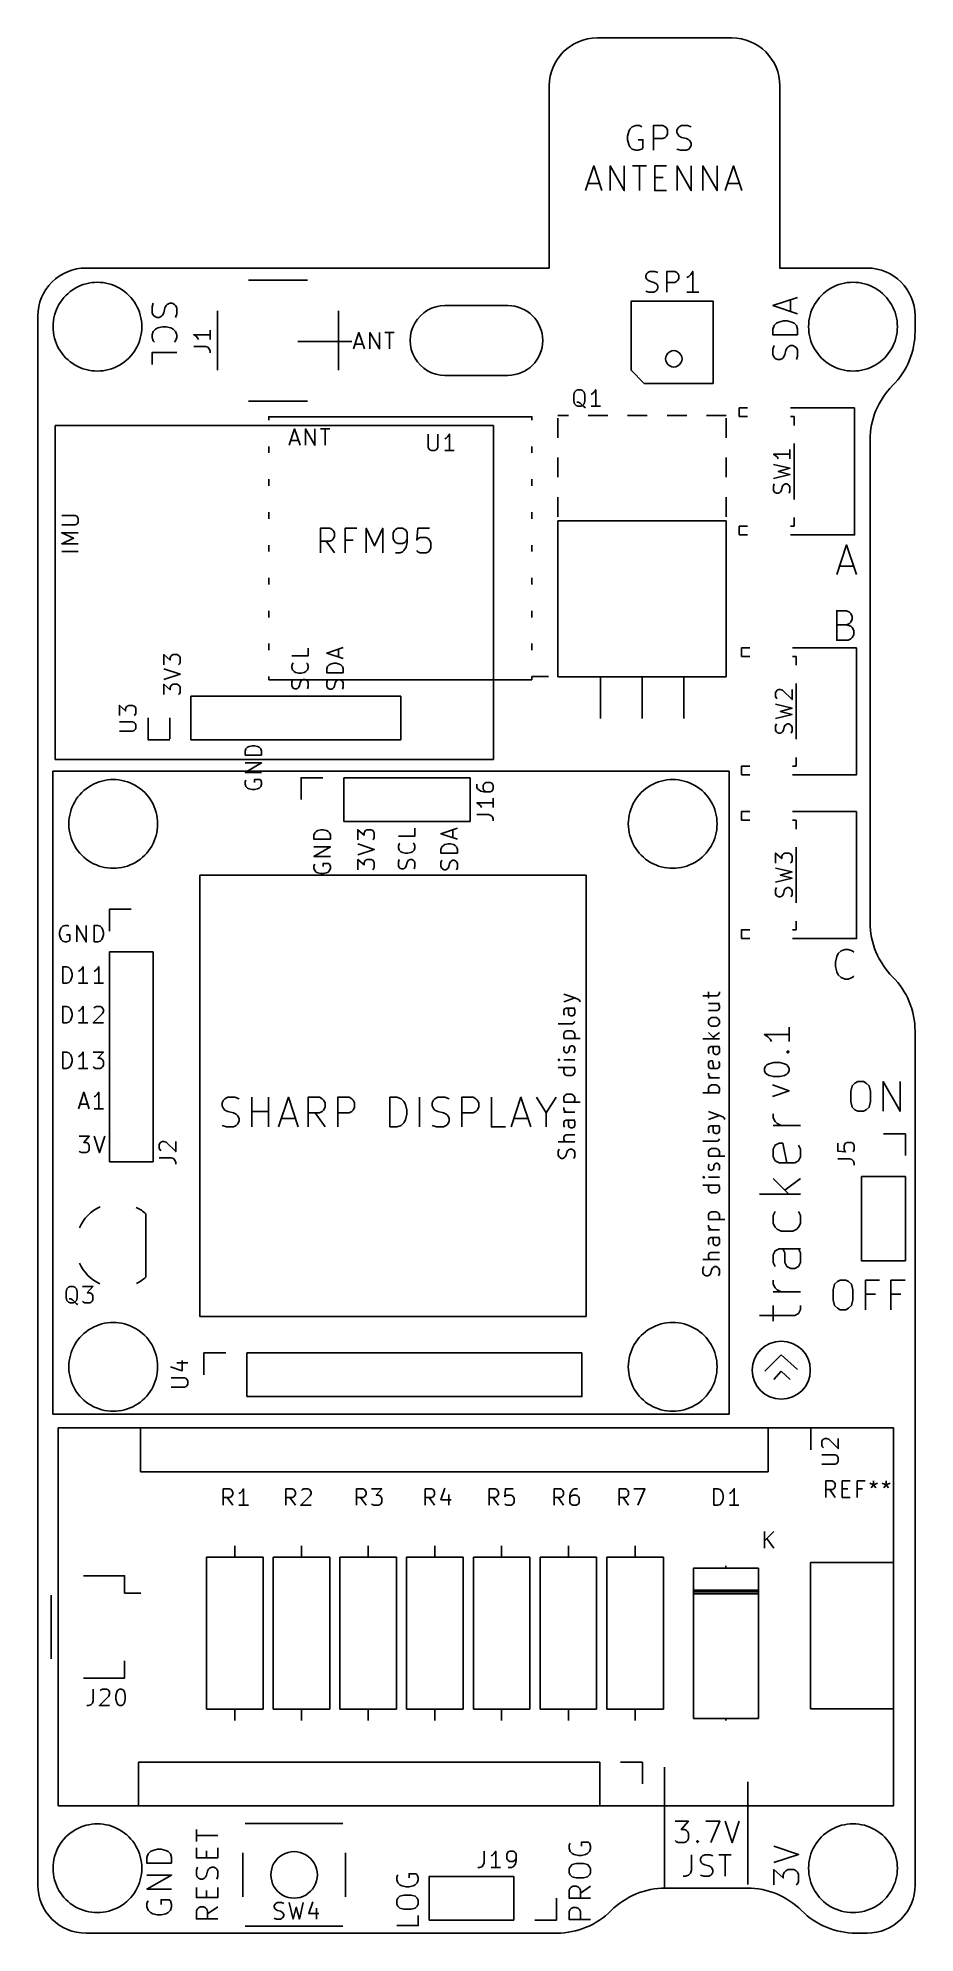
# Model space of a CAD drawing. Extents: x 3 to 57, y -114 to 1.
import ezdxf

# ---------------------------------------------------------------- set-up
doc = ezdxf.new("R2010")
doc.units = 0
doc.layers.get('0').update_dxf_attribs({"linetype": 'CONTINUOUS'})

msp = doc.modelspace()

# ---------------------------------------------------------------- linework, layer by layer
at = {"color": 7}
for points in [[(37.27196, 1.137087), (45.47108, 1.137087)], [(34.36112, -1.776293), (34.36112, -12.858313)], [(53.6956, -12.858313), (48.38192, -12.858313), (48.38192, -1.776293)], [(39.98468, -4.268033), (39.84244, -4.196913), (39.62654, -4.196913), (39.41318, -4.268033), (39.27094, -4.412813), (39.19982, -4.555053), (39.1287, -4.839533), (39.1287, -5.055433), (39.19982, -5.339913), (39.27094, -5.484693), (39.41318, -5.626933), (39.62654, -5.698053), (39.77132, -5.698053), (39.98468, -5.626933), (40.0558, -5.555813), (40.0558, -5.055433), (39.77132, -5.055433)], [(40.69842, -5.698053), (40.69842, -4.196913), (41.26992, -4.196913), (41.4147, -4.268033), (41.48582, -4.341693), (41.55694, -4.483933), (41.55694, -4.697293), (41.48582, -4.839533), (41.4147, -4.913193), (41.26992, -4.984313), (40.69842, -4.984313)], [(42.12844, -5.626933), (42.3418, -5.698053), (42.69994, -5.698053), (42.84218, -5.626933), (42.9133, -5.555813), (42.98442, -5.411033), (42.98442, -5.268793), (42.9133, -5.126553), (42.84218, -5.055433), (42.69994, -4.984313), (42.41292, -4.913193), (42.27068, -4.839533), (42.19956, -4.768413), (42.12844, -4.626173), (42.12844, -4.483933), (42.19956, -4.341693), (42.27068, -4.268033), (42.41292, -4.196913), (42.77106, -4.196913), (42.98442, -4.268033)], [(36.56584, -8.146613), (37.06622, -6.648013), (37.5666, -8.146613)], [(38.06698, -8.146613), (38.06698, -6.648013), (38.92296, -8.146613), (38.92296, -6.648013)], [(39.42334, -6.648013), (40.27932, -6.648013)], [(39.8526, -8.146613), (39.8526, -6.648013)], [(41.49598, -8.146613), (40.7797, -8.146613), (40.7797, -6.648013), (41.49598, -6.648013)], [(42.1386, -8.146613), (42.1386, -6.648013), (42.99458, -8.146613), (42.99458, -6.648013)], [(43.70832, -8.146613), (43.70832, -6.648013), (44.56684, -8.146613), (44.56684, -6.648013)], [(45.06722, -8.146613), (45.56506, -6.648013), (46.06544, -8.146613)], [(36.70808, -7.719893), (37.42436, -7.719893)], [(40.7797, -7.361753), (41.28008, -7.361753)], [(45.20946, -7.719893), (45.9232, -7.719893)], [(6.17728, -12.858313), (34.36112, -12.858313)], [(16.0655, -13.589833), (19.66722, -13.589833)], [(40.24376, -14.273093), (40.4241, -14.334053), (40.72636, -14.334053), (40.84828, -14.273093), (40.90924, -14.212133), (40.9702, -14.092753), (40.9702, -13.970833), (40.90924, -13.848913), (40.84828, -13.790493), (40.72636, -13.729533), (40.48506, -13.668573), (40.36568, -13.607613), (40.30472, -13.546653), (40.24376, -13.427273), (40.24376, -13.305353), (40.30472, -13.183433), (40.36568, -13.125013), (40.48506, -13.064053), (40.78732, -13.064053), (40.9702, -13.125013)], [(41.51376, -14.334053), (41.51376, -13.064053), (41.99636, -13.064053), (42.11828, -13.125013), (42.17924, -13.183433), (42.2402, -13.305353), (42.2402, -13.488233), (42.17924, -13.607613), (42.11828, -13.668573), (41.99636, -13.729533), (41.51376, -13.729533)], [(43.08602, -14.334053), (43.08602, -13.064053), (42.9641, -13.244393), (42.84472, -13.366313), (42.7228, -13.427273)], [(43.44924, -14.334053), (42.7228, -14.334053)], [(49.46396, -15.644693), (47.96536, -15.144313), (49.46396, -14.643933)], [(49.03724, -15.502453), (49.03724, -14.788713)], [(3.26644, -15.771693), (3.26644, -41.001513)], [(10.27938, -15.004613), (10.20826, -15.217973), (10.20826, -15.576113), (10.27938, -15.718353), (10.3505, -15.789473), (10.49274, -15.860593), (10.63752, -15.860593), (10.77976, -15.789473), (10.85088, -15.718353), (10.922, -15.576113), (10.99312, -15.289093), (11.06424, -15.146853), (11.13536, -15.075733), (11.28014, -15.004613), (11.42238, -15.004613), (11.56462, -15.075733), (11.63574, -15.146853), (11.70686, -15.289093), (11.70686, -15.647233), (11.63574, -15.860593)], [(14.1859, -15.469433), (14.1859, -19.068613)], [(21.54682, -15.469433), (21.54682, -19.068613)], [(31.84144, -15.141773), (28.02128, -15.141773)], [(56.60644, -15.769153), (56.60644, -15.771693)], [(56.60644, -15.771693), (56.60644, -16.706413)], [(10.3505, -17.361733), (10.27938, -17.288073), (10.20826, -17.074713), (10.20826, -16.932473), (10.27938, -16.716573), (10.42162, -16.574333), (10.56386, -16.503213), (10.85088, -16.432093), (11.06424, -16.432093), (11.35126, -16.503213), (11.4935, -16.574333), (11.63574, -16.716573), (11.70686, -16.932473), (11.70686, -17.074713), (11.63574, -17.288073), (11.56462, -17.361733)], [(13.73886, -16.917233), (12.7381, -16.917233), (12.88034, -17.013753), (12.97686, -17.107733), (13.02512, -17.204253)], [(13.73886, -16.632753), (13.73886, -17.204253)], [(22.45868, -17.780833), (22.79142, -16.782613), (23.12416, -17.780833)], [(23.45944, -17.780833), (23.45944, -16.782613), (24.0284, -17.780833), (24.0284, -16.782613)], [(24.36368, -16.782613), (24.93518, -16.782613)], [(24.64816, -17.780833), (24.64816, -16.782613)], [(10.20826, -18.718093), (10.20826, -18.004353), (11.70686, -18.004353)], [(12.7381, -17.633513), (13.45184, -17.633513), (13.59662, -17.679233), (13.6906, -17.775753), (13.73886, -17.917993), (13.73886, -18.014513)], [(19.0754, -17.328713), (22.35708, -17.328713)], [(22.55266, -17.496353), (23.03018, -17.496353)], [(49.39284, -18.431073), (49.46396, -18.215173), (49.46396, -17.859573), (49.39284, -17.717333), (49.32172, -17.643673), (49.17948, -17.572553), (49.03724, -17.572553), (48.89246, -17.643673), (48.82134, -17.717333), (48.75022, -17.859573), (48.6791, -18.144053), (48.60798, -18.288833), (48.53686, -18.359953), (48.39462, -18.431073), (48.24984, -18.431073), (48.1076, -18.359953), (48.03648, -18.288833), (47.96536, -18.144053), (47.96536, -17.788453), (48.03648, -17.572553)], [(31.84144, -19.386113), (28.02128, -19.386113)], [(37.19068, -21.260633), (37.19068, -20.262413), (37.09416, -20.404653), (37.00018, -20.498633), (36.90366, -20.546893)], [(16.0655, -20.948213), (19.66722, -20.948213)], [(35.52698, -21.829593), (34.8869, -21.829593)], [(36.57092, -21.357153), (36.47694, -21.308893), (36.38042, -21.214913), (36.23818, -21.070133), (36.14166, -21.024413), (36.04768, -21.024413)], [(37.92728, -21.829593), (36.72586, -21.829593)], [(37.47516, -21.260633), (36.90366, -21.260633)], [(40.32504, -21.829593), (39.12616, -21.829593)], [(42.72788, -21.829593), (41.52646, -21.829593)], [(45.12564, -21.829593), (43.92676, -21.829593)], [(45.91558, -21.369853), (45.91558, -21.888013)], [(46.42612, -21.369853), (45.91558, -21.369853)], [(46.42612, -21.888013), (45.91558, -21.888013)], [(52.92598, -21.369853), (52.92598, -29.088913), (49.02708, -29.088913)], [(52.92598, -21.369853), (49.02708, -21.369853)], [(49.25568, -21.888013), (49.02708, -21.888013)], [(49.25568, -21.888013), (49.25568, -22.429033)], [(4.31038, -22.439193), (4.31038, -42.759193)], [(4.31038, -22.439193), (30.98038, -22.439193)], [(17.30756, -22.106453), (17.30756, -21.905793), (33.30702, -21.905793), (33.30702, -22.106453)], [(18.53946, -23.640613), (18.8722, -22.642393), (19.20494, -23.640613)], [(19.53768, -23.640613), (19.53768, -22.642393), (20.10918, -23.640613), (20.10918, -22.642393)], [(20.44192, -22.642393), (21.01342, -22.642393)], [(20.72894, -23.640613), (20.72894, -22.642393)], [(27.00528, -22.962433), (27.00528, -23.770153), (27.051, -23.866673), (27.09926, -23.914933), (27.19578, -23.960653), (27.38628, -23.960653), (27.48026, -23.914933), (27.52852, -23.866673), (27.57678, -23.770153), (27.57678, -22.962433)], [(28.29052, -23.960653), (28.29052, -22.962433), (28.194, -23.104673), (28.10002, -23.198653), (28.0035, -23.246913)], [(30.98038, -22.439193), (30.98038, -42.759193)], [(34.8869, -23.188493), (34.8869, -21.989613)], [(45.12564, -23.188493), (45.12564, -21.989613)], [(17.30756, -24.105433), (17.30756, -23.704113)], [(18.63344, -23.356133), (19.10842, -23.356133)], [(28.575, -23.960653), (28.0035, -23.960653)], [(33.30702, -24.105433), (33.30702, -23.704113)], [(48.99914, -24.181633), (47.99838, -24.181633), (48.14062, -24.275613), (48.23714, -24.372133), (48.2854, -24.466113)], [(48.99914, -23.894613), (48.99914, -24.466113)], [(49.25568, -23.528853), (49.25568, -26.929913)], [(53.87086, -23.310413), (53.87086, -52.667733)], [(34.8869, -25.588793), (34.8869, -24.389913)], [(45.12564, -25.588793), (45.12564, -24.389913)], [(47.99838, -25.657373), (48.99914, -25.418613), (48.2854, -25.228113), (48.99914, -25.037613), (47.99838, -24.801393)], [(17.30756, -26.104413), (17.30756, -25.705633)], [(33.30702, -26.104413), (33.30702, -25.705633)], [(48.95088, -26.561613), (48.99914, -26.419373), (48.99914, -26.180613), (48.95088, -26.086633), (48.90262, -26.038373), (48.80864, -25.990113), (48.71212, -25.990113), (48.61814, -26.038373), (48.56988, -26.086633), (48.52162, -26.180613), (48.4759, -26.371113), (48.42764, -26.467633), (48.37938, -26.515893), (48.2854, -26.561613), (48.18888, -26.561613), (48.0949, -26.515893), (48.04664, -26.467633), (47.99838, -26.371113), (47.99838, -26.134893), (48.04664, -25.990113)], [(34.8869, -27.989093), (34.8869, -26.790213)], [(45.12564, -27.989093), (45.12564, -26.790213)], [(4.71932, -28.484393), (5.52704, -28.484393), (5.62356, -28.438673), (5.67182, -28.390413), (5.71754, -28.293893), (5.71754, -28.103393), (5.67182, -28.009413), (5.62356, -27.961153), (5.52704, -27.912893), (4.71932, -27.912893)], [(17.30756, -28.105933), (17.30756, -27.704613)], [(20.44446, -30.188733), (20.44446, -28.687593), (21.01596, -28.687593), (21.1582, -28.758713), (21.22932, -28.829833), (21.30298, -28.974613), (21.30298, -29.187973), (21.22932, -29.330213), (21.1582, -29.401333), (21.01596, -29.472453), (20.44446, -29.472453)], [(21.9456, -30.188733), (21.9456, -28.687593), (22.65934, -28.687593)], [(23.23084, -30.188733), (23.23084, -28.687593), (23.73122, -29.759473), (24.2316, -28.687593), (24.2316, -30.188733)], [(25.01646, -30.188733), (25.30094, -30.188733), (25.44572, -30.115073), (25.51684, -30.043953), (25.65908, -29.830593), (25.7302, -29.546113), (25.7302, -28.974613), (25.65908, -28.829833), (25.58796, -28.758713), (25.44572, -28.687593), (25.1587, -28.687593), (25.01646, -28.758713), (24.94534, -28.829833), (24.87422, -28.974613), (24.87422, -29.330213), (24.94534, -29.472453), (25.01646, -29.546113), (25.1587, -29.617233), (25.44572, -29.617233), (25.58796, -29.546113), (25.65908, -29.472453), (25.7302, -29.330213)], [(27.08656, -28.687593), (26.37282, -28.687593), (26.3017, -29.401333), (26.37282, -29.330213), (26.51506, -29.259093), (26.8732, -29.259093), (27.01544, -29.330213), (27.08656, -29.401333), (27.16022, -29.546113), (27.16022, -29.901713), (27.08656, -30.043953), (27.01544, -30.115073), (26.8732, -30.188733), (26.51506, -30.188733), (26.37282, -30.115073), (26.3017, -30.043953)], [(33.30702, -28.105933), (33.30702, -27.704613)], [(45.12564, -28.230393), (34.8869, -28.230393)], [(34.8869, -37.719833), (34.8869, -28.230393)], [(45.12564, -37.719833), (45.12564, -28.230393)], [(46.42612, -28.568213), (45.91558, -28.568213), (45.91558, -29.088913)], [(49.25568, -28.568213), (49.02708, -28.568213)], [(49.25568, -28.029733), (49.25568, -28.568213)], [(5.71754, -29.627393), (4.71932, -29.627393), (5.43306, -29.294653), (4.71932, -28.961913), (5.71754, -28.961913)], [(17.30756, -30.104913), (17.30756, -29.706133)], [(21.30298, -30.188733), (20.8026, -29.472453)], [(22.44598, -29.401333), (21.9456, -29.401333)], [(33.30702, -30.104913), (33.30702, -29.706133)], [(46.42612, -29.088913), (45.91558, -29.088913)], [(51.84648, -31.504453), (52.44592, -29.703593), (53.04536, -31.504453)], [(5.71754, -30.104913), (4.71932, -30.104913)], [(52.01666, -30.988833), (52.87518, -30.988833)], [(17.30756, -32.106433), (17.30756, -31.705113)], [(33.30702, -32.106433), (33.30702, -31.705113)], [(17.30756, -34.105413), (17.30756, -33.706633)], [(33.30702, -33.706633), (33.30702, -34.105413)], [(52.44592, -34.560073), (52.70246, -34.646433), (52.78882, -34.732793), (52.87518, -34.902973), (52.87518, -35.159513), (52.78882, -35.332233), (52.70246, -35.418593), (52.53228, -35.502413), (51.84648, -35.502413), (51.84648, -33.704093), (52.44592, -33.704093), (52.61864, -33.790453), (52.70246, -33.874273), (52.78882, -34.046993), (52.78882, -34.217173), (52.70246, -34.389893), (52.61864, -34.473713), (52.44592, -34.560073), (51.84648, -34.560073)], [(17.30756, -36.104393), (17.30756, -35.705613)], [(33.30702, -35.705613), (33.30702, -36.104393)], [(10.91946, -36.988313), (10.91946, -36.368553), (11.30046, -36.701293), (11.30046, -36.559053), (11.34618, -36.465073), (11.39444, -36.416813), (11.49096, -36.368553), (11.72718, -36.368553), (11.8237, -36.416813), (11.87196, -36.465073), (11.91768, -36.559053), (11.91768, -36.846073), (11.87196, -36.940053), (11.8237, -36.988313)], [(19.6977, -35.972313), (19.6977, -36.449833), (18.69948, -36.449833)], [(19.60372, -36.879093), (19.65198, -36.924813), (19.6977, -37.069593), (19.6977, -37.163573), (19.65198, -37.305813), (19.55546, -37.402333), (19.46148, -37.450593), (19.27098, -37.496313), (19.1262, -37.496313), (18.9357, -37.450593), (18.84172, -37.402333), (18.7452, -37.305813), (18.69948, -37.163573), (18.69948, -37.069593), (18.7452, -36.924813), (18.79346, -36.879093)], [(21.82876, -36.617473), (20.828, -36.282193), (21.82876, -35.949453)], [(21.54174, -36.520953), (21.54174, -36.045973)], [(46.04258, -35.962153), (46.04258, -36.482853)], [(46.55058, -35.962153), (46.04258, -35.962153)], [(46.55058, -36.482853), (46.04258, -36.482853)], [(53.05044, -35.962153), (53.05044, -43.683753), (49.15154, -43.683753)], [(53.05044, -35.962153), (49.15154, -35.962153)], [(49.38268, -36.482853), (49.15154, -36.482853)], [(49.38268, -36.482853), (49.38268, -37.023873)], [(10.91946, -37.892553), (11.91768, -37.559813), (10.91946, -37.227073)], [(17.30756, -37.905253), (17.30756, -37.704593)], [(33.30702, -37.905253), (17.30756, -37.905253)], [(19.65198, -38.448813), (19.6977, -38.306573), (19.6977, -38.067813), (19.65198, -37.973833), (19.60372, -37.925573), (19.5072, -37.877313), (19.41322, -37.877313), (19.3167, -37.925573), (19.27098, -37.973833), (19.22272, -38.067813), (19.17446, -38.258313), (19.1262, -38.354833), (19.08048, -38.403093), (18.98396, -38.448813), (18.88998, -38.448813), (18.79346, -38.403093), (18.7452, -38.354833), (18.69948, -38.258313), (18.69948, -38.022093), (18.7452, -37.877313)], [(21.7805, -38.474213), (21.82876, -38.329433), (21.82876, -38.093213), (21.7805, -37.996693), (21.73224, -37.948433), (21.63826, -37.902713), (21.54174, -37.902713), (21.44776, -37.948433), (21.3995, -37.996693), (21.35124, -38.093213), (21.30552, -38.283713), (21.25726, -38.377693), (21.209, -38.425953), (21.11502, -38.474213), (21.0185, -38.474213), (20.92452, -38.425953), (20.87626, -38.377693), (20.828, -38.283713), (20.828, -38.044953), (20.87626, -37.902713)], [(34.30778, -37.704593), (33.30702, -37.704593), (33.30702, -37.905253)], [(45.12564, -37.719833), (34.8869, -37.719833)], [(37.46754, -40.259833), (37.46754, -37.719833)], [(40.00754, -40.259833), (40.00754, -37.719833)], [(42.54754, -40.259833), (42.54754, -37.719833)], [(10.91946, -38.796793), (10.91946, -38.177033), (11.30046, -38.512313), (11.30046, -38.367533), (11.34618, -38.273553), (11.39444, -38.225293), (11.49096, -38.177033), (11.72718, -38.177033), (11.8237, -38.225293), (11.87196, -38.273553), (11.91768, -38.367533), (11.91768, -38.654553), (11.87196, -38.748533), (11.8237, -38.796793)], [(12.56538, -38.890773), (25.32634, -38.890773)], [(12.56538, -41.550153), (12.56538, -38.890773)], [(25.32634, -41.550153), (25.32634, -38.890773)], [(48.21936, -39.060953), (48.1711, -39.012693), (48.12284, -38.918713), (48.12284, -38.679953), (48.1711, -38.585973), (48.21936, -38.537713), (48.31334, -38.489453), (48.40986, -38.489453), (48.5521, -38.537713), (49.1236, -39.109213), (49.1236, -38.489453)], [(49.38268, -38.123693), (49.38268, -41.522213)], [(8.21944, -40.079493), (8.21944, -39.459733), (8.60044, -39.792473), (8.60044, -39.650233), (8.64616, -39.553713), (8.69442, -39.507993), (8.79094, -39.459733), (9.02716, -39.459733), (9.12368, -39.507993), (9.17194, -39.553713), (9.21766, -39.650233), (9.21766, -39.934713), (9.17194, -40.031233), (9.12368, -40.079493)], [(11.29538, -41.550153), (9.96442, -41.550153), (9.96442, -40.219193)], [(11.29538, -40.219193), (11.29538, -41.489193)], [(48.12284, -40.252213), (49.1236, -40.013453), (48.40986, -39.822953), (49.1236, -39.632453), (48.12284, -39.393693)], [(3.26644, -41.001513), (3.26644, -111.217273)], [(8.21944, -41.031993), (9.02716, -41.031993), (9.12368, -40.983733), (9.17194, -40.935473), (9.21766, -40.841493), (9.21766, -40.650993), (9.17194, -40.554473), (9.12368, -40.506213), (9.02716, -40.460493), (8.21944, -40.460493)], [(49.07534, -41.156453), (49.1236, -41.014213), (49.1236, -40.775453), (49.07534, -40.678933), (49.02962, -40.633213), (48.9331, -40.584953), (48.83912, -40.584953), (48.7426, -40.633213), (48.69434, -40.678933), (48.64862, -40.775453), (48.60036, -40.965953), (48.5521, -41.059933), (48.50384, -41.108193), (48.40986, -41.156453), (48.31334, -41.156453), (48.21936, -41.108193), (48.1711, -41.059933), (48.12284, -40.965953), (48.12284, -40.727193), (48.1711, -40.584953)], [(12.56538, -41.550153), (25.32634, -41.550153)], [(49.38268, -42.622033), (49.38268, -43.163053)], [(4.17576, -82.568613), (4.17576, -43.452613)], [(4.17576, -43.452613), (45.29582, -43.452613)], [(4.31038, -42.759193), (17.64538, -42.759193)], [(16.86814, -43.533893), (15.86992, -43.533893), (16.86814, -42.962393), (15.86992, -42.962393)], [(30.98038, -42.759193), (17.64538, -42.759193)], [(45.29582, -82.568613), (45.29582, -43.452613)], [(46.55058, -43.163053), (46.04258, -43.163053), (46.04258, -43.683753)], [(46.55058, -43.683753), (46.04258, -43.683753)], [(49.38268, -43.163053), (49.15154, -43.163053)], [(15.91564, -44.011413), (15.86992, -44.105393), (15.86992, -44.250173), (15.91564, -44.392413), (16.01216, -44.486393), (16.10614, -44.534653), (16.29664, -44.582913), (16.43888, -44.582913), (16.62938, -44.534653), (16.7259, -44.486393), (16.81988, -44.392413), (16.86814, -44.250173), (16.86814, -44.153653), (16.81988, -44.011413), (16.77416, -43.963153), (16.43888, -43.963153), (16.43888, -44.153653)], [(19.2659, -45.189973), (19.2659, -43.859013), (20.59686, -43.859013)], [(21.86686, -43.859013), (29.54528, -43.859013)], [(21.86686, -46.518393), (21.86686, -43.859013)], [(29.54528, -46.518393), (29.54528, -43.859013)], [(29.9593, -44.242553), (29.9593, -44.433053), (30.00756, -44.527033), (30.05328, -44.575293), (30.19552, -44.669273), (30.38602, -44.717533), (30.76702, -44.717533), (30.86354, -44.669273), (30.9118, -44.623553), (30.95752, -44.527033), (30.95752, -44.336533), (30.9118, -44.242553), (30.86354, -44.194293), (30.76702, -44.146033), (30.5308, -44.146033), (30.43428, -44.194293), (30.38602, -44.242553), (30.3403, -44.336533), (30.3403, -44.527033), (30.38602, -44.623553), (30.43428, -44.669273), (30.5308, -44.717533)], [(30.95752, -45.385553), (29.9593, -45.385553), (30.10154, -45.479533), (30.19552, -45.576053), (30.24378, -45.670033)], [(29.9593, -46.099293), (30.67304, -46.099293), (30.81528, -46.147553), (30.9118, -46.241533), (30.95752, -46.383773), (30.95752, -46.480293)], [(30.95752, -45.098533), (30.95752, -45.670033)], [(46.04258, -45.918953), (46.04258, -46.439653)], [(46.55058, -45.918953), (46.04258, -45.918953)], [(53.05044, -45.918953), (53.05044, -53.640553), (49.15154, -53.640553)], [(53.05044, -45.918953), (49.15154, -45.918953)], [(21.86686, -46.518393), (29.54528, -46.518393)], [(22.71776, -47.646153), (22.71776, -47.026393), (23.09876, -47.359133), (23.09876, -47.216893), (23.14702, -47.120373), (23.19528, -47.074653), (23.28926, -47.026393), (23.52802, -47.026393), (23.62454, -47.074653), (23.67026, -47.120373), (23.71852, -47.216893), (23.71852, -47.501373), (23.67026, -47.597893), (23.62454, -47.646153)], [(26.18994, -46.929873), (26.18994, -47.407393), (25.18918, -47.407393)], [(28.7782, -47.597893), (27.77744, -47.265153), (28.7782, -46.929873)], [(28.49372, -47.501373), (28.49372, -47.026393)], [(46.55058, -46.439653), (46.04258, -46.439653)], [(49.38268, -46.439653), (49.15154, -46.439653)], [(49.38268, -46.439653), (49.38268, -46.980673)], [(21.04898, -48.644373), (20.04822, -48.644373), (21.04898, -48.072873), (20.04822, -48.072873)], [(22.71776, -48.550393), (23.71852, -48.215113), (22.71776, -47.882373)], [(26.09342, -47.834113), (26.14168, -47.882373), (26.18994, -48.024613), (26.18994, -48.121133), (26.14168, -48.263373), (26.04516, -48.359893), (25.95118, -48.405613), (25.76068, -48.453873), (25.61844, -48.453873), (25.42794, -48.405613), (25.33142, -48.359893), (25.23744, -48.263373), (25.18918, -48.121133), (25.18918, -48.024613), (25.23744, -47.882373), (25.28316, -47.834113)], [(49.38268, -48.080493), (49.38268, -51.479013)], [(20.09648, -49.121893), (20.04822, -49.215873), (20.04822, -49.358113), (20.09648, -49.502893), (20.19046, -49.596873), (20.28698, -49.645133), (20.47748, -49.693393), (20.61972, -49.693393), (20.81022, -49.645133), (20.90674, -49.596873), (21.00072, -49.502893), (21.04898, -49.358113), (21.04898, -49.264133), (21.00072, -49.121893), (20.95246, -49.073633), (20.61972, -49.073633), (20.61972, -49.264133)], [(22.71776, -49.454633), (22.71776, -48.834873), (23.09876, -49.167613), (23.09876, -49.025373), (23.14702, -48.931393), (23.19528, -48.883133), (23.28926, -48.834873), (23.52802, -48.834873), (23.62454, -48.883133), (23.67026, -48.931393), (23.71852, -49.025373), (23.71852, -49.312393), (23.67026, -49.406373), (23.62454, -49.454633)], [(26.14168, -49.406373), (26.18994, -49.264133), (26.18994, -49.025373), (26.14168, -48.931393), (26.09342, -48.883133), (25.99944, -48.834873), (25.90292, -48.834873), (25.80894, -48.883133), (25.76068, -48.931393), (25.71242, -49.025373), (25.66416, -49.215873), (25.61844, -49.312393), (25.57018, -49.358113), (25.47366, -49.406373), (25.37968, -49.406373), (25.28316, -49.358113), (25.23744, -49.312393), (25.18918, -49.215873), (25.18918, -48.977113), (25.23744, -48.834873)], [(28.72994, -49.454633), (28.7782, -49.312393), (28.7782, -49.073633), (28.72994, -48.977113), (28.68422, -48.931393), (28.5877, -48.883133), (28.49372, -48.883133), (28.3972, -48.931393), (28.34894, -48.977113), (28.30322, -49.073633), (28.25496, -49.264133), (28.2067, -49.358113), (28.15844, -49.406373), (28.06446, -49.454633), (27.96794, -49.454633), (27.87396, -49.406373), (27.8257, -49.358113), (27.77744, -49.264133), (27.77744, -49.025373), (27.8257, -48.883133)], [(48.12284, -49.066013), (48.12284, -48.446253), (48.50384, -48.778993), (48.50384, -48.636753), (48.5521, -48.542773), (48.60036, -48.494513), (48.69434, -48.446253), (48.9331, -48.446253), (49.02962, -48.494513), (49.07534, -48.542773), (49.1236, -48.636753), (49.1236, -48.923773), (49.07534, -49.017753), (49.02962, -49.066013)], [(48.12284, -50.209013), (49.1236, -49.970253), (48.40986, -49.779753), (49.1236, -49.589253), (48.12284, -49.350493)], [(36.60648, -49.779753), (13.1064, -49.779753)], [(13.1064, -76.630093), (13.1064, -49.779753)], [(36.60648, -76.630093), (36.60648, -49.779753)], [(49.07534, -51.113253), (49.1236, -50.971013), (49.1236, -50.732253), (49.07534, -50.635733), (49.02962, -50.590013), (48.9331, -50.541753), (48.83912, -50.541753), (48.7426, -50.590013), (48.69434, -50.635733), (48.64862, -50.732253), (48.60036, -50.922753), (48.5521, -51.016733), (48.50384, -51.064993), (48.40986, -51.113253), (48.31334, -51.113253), (48.21936, -51.064993), (48.1711, -51.016733), (48.12284, -50.922753), (48.12284, -50.683993), (48.1711, -50.541753)], [(7.61746, -53.188433), (7.61746, -51.860013), (8.94588, -51.860013)], [(5.15366, -52.888713), (5.05968, -52.840453), (4.91744, -52.840453), (4.77266, -52.888713), (4.67868, -52.985233), (4.63042, -53.079213), (4.58216, -53.269713), (4.58216, -53.411953), (4.63042, -53.602453), (4.67868, -53.698973), (4.77266, -53.792953), (4.91744, -53.841213), (5.01142, -53.841213), (5.15366, -53.792953), (5.20192, -53.747233), (5.20192, -53.411953), (5.01142, -53.411953)], [(5.63118, -53.841213), (5.63118, -52.840453), (6.20268, -53.841213), (6.20268, -52.840453)], [(49.38268, -52.578833), (49.38268, -53.119853)], [(46.55058, -53.119853), (46.04258, -53.119853), (46.04258, -53.640553)], [(46.55058, -53.640553), (46.04258, -53.640553)], [(49.38268, -53.119853), (49.15154, -53.119853)], [(7.61746, -54.458433), (7.61746, -67.219393)], [(7.61746, -54.458433), (10.27684, -54.458433)], [(10.27684, -54.458433), (10.27684, -67.219393)], [(52.87518, -55.931633), (52.78882, -56.017993), (52.53228, -56.104353), (52.35956, -56.104353), (52.10302, -56.017993), (51.93284, -55.845273), (51.84648, -55.675093), (51.76012, -55.332193), (51.76012, -55.075653), (51.84648, -54.732753), (51.93284, -54.560033), (52.10302, -54.389853), (52.35956, -54.303493), (52.53228, -54.303493), (52.78882, -54.389853), (52.87518, -54.473673)], [(6.01218, -56.350733), (6.01218, -55.352513), (5.91566, -55.494753), (5.82168, -55.588733), (5.72516, -55.636993)], [(6.29666, -56.350733), (5.72516, -56.350733)], [(6.96468, -56.350733), (6.96468, -55.352513), (6.86816, -55.494753), (6.77418, -55.588733), (6.67766, -55.636993)], [(7.24916, -56.350733), (6.67766, -56.350733)], [(35.2425, -57.016213), (35.90798, -57.252433), (36.14674, -57.348953), (36.195, -57.397213), (36.24326, -57.491193)], [(35.2425, -57.491193), (35.90798, -57.252433)], [(43.70832, -57.117813), (44.56684, -57.117813), (44.66082, -57.069553), (44.70908, -56.973033), (44.70908, -56.879053)], [(44.04106, -57.260053), (44.04106, -56.879053)], [(44.04106, -57.592793), (44.70908, -57.592793)], [(44.04106, -58.022053), (44.56684, -58.022053), (44.66082, -57.973793), (44.70908, -57.879813), (44.70908, -57.735033), (44.66082, -57.641053), (44.61256, -57.592793)], [(6.01218, -58.771353), (6.01218, -57.770593), (5.91566, -57.915373), (5.82168, -58.009353), (5.72516, -58.057613)], [(6.29666, -58.771353), (5.72516, -58.771353)], [(6.67766, -57.867113), (6.72592, -57.818853), (6.8199, -57.770593), (7.05866, -57.770593), (7.15518, -57.818853), (7.2009, -57.867113), (7.24916, -57.961093), (7.24916, -58.057613), (7.2009, -58.199853), (6.6294, -58.771353), (7.24916, -58.771353)], [(35.90798, -58.682453), (35.86226, -58.776433), (35.76574, -58.824693), (34.90976, -58.824693)], [(35.90798, -57.872193), (35.38474, -57.872193), (35.29076, -57.920453), (35.2425, -58.014433), (35.2425, -58.204933), (35.29076, -58.301453)], [(35.86226, -57.872193), (35.90798, -57.968713), (35.90798, -58.204933), (35.86226, -58.301453), (35.76574, -58.349713), (35.67176, -58.349713), (35.57524, -58.301453), (35.52698, -58.204933), (35.52698, -57.968713), (35.48126, -57.872193)], [(35.29076, -59.728933), (35.2425, -59.634953), (35.2425, -59.444453), (35.29076, -59.347933), (35.33648, -59.302213), (35.433, -59.253953), (35.71748, -59.253953), (35.814, -59.302213), (35.86226, -59.347933), (35.90798, -59.444453), (35.90798, -59.634953), (35.86226, -59.728933)], [(35.2425, -59.728933), (36.24326, -59.728933)], [(44.70908, -59.736553), (43.70832, -59.736553)], [(44.04106, -59.355553), (44.42206, -59.736553)], [(44.32808, -59.640033), (44.70908, -59.355553)], [(48.9458, -59.467313), (47.44466, -59.467313), (47.65802, -59.609553), (47.8028, -59.751793), (47.87392, -59.894033)], [(48.9458, -59.038053), (48.9458, -59.894033)], [(56.60644, -111.217273), (56.60644, -59.269193)], [(6.01218, -61.542493), (6.01218, -60.541733), (5.91566, -60.683973), (5.82168, -60.780493), (5.72516, -60.826213)], [(6.6294, -60.541733), (7.24916, -60.541733), (6.91642, -60.922733), (7.05866, -60.922733), (7.15518, -60.970993), (7.2009, -61.016713), (7.24916, -61.113233), (7.24916, -61.351993), (7.2009, -61.445973), (7.15518, -61.494233), (7.05866, -61.542493), (6.77418, -61.542493), (6.67766, -61.494233), (6.6294, -61.445973)], [(34.90976, -61.014173), (34.95548, -61.062433), (35.00374, -61.014173), (34.95548, -60.968453), (34.90976, -61.014173), (35.00374, -61.014173)], [(35.86226, -60.587453), (35.90798, -60.490933), (35.90798, -60.300433), (35.86226, -60.206453), (35.76574, -60.158193), (35.71748, -60.158193), (35.6235, -60.206453), (35.57524, -60.300433), (35.57524, -60.445213), (35.52698, -60.539193), (35.433, -60.587453), (35.38474, -60.587453), (35.29076, -60.539193), (35.2425, -60.445213), (35.2425, -60.300433), (35.29076, -60.206453)], [(35.90798, -61.014173), (35.2425, -61.014173)], [(44.70908, -60.211533), (44.18584, -60.211533), (44.08932, -60.259793), (44.04106, -60.353773), (44.04106, -60.544273), (44.08932, -60.640793)], [(44.66082, -61.115773), (44.70908, -61.212293), (44.70908, -61.402793), (44.66082, -61.496773), (44.56684, -61.545033), (44.18584, -61.545033), (44.08932, -61.496773), (44.04106, -61.402793), (44.04106, -61.212293), (44.08932, -61.115773), (44.18584, -61.070053), (44.27982, -61.070053), (44.37634, -61.545033)], [(44.66082, -60.211533), (44.70908, -60.308053), (44.70908, -60.544273), (44.66082, -60.640793), (44.56684, -60.689053), (44.47032, -60.689053), (44.37634, -60.640793), (44.32808, -60.544273), (44.32808, -60.308053), (44.27982, -60.211533)], [(48.80102, -60.536653), (48.87468, -60.465533), (48.9458, -60.536653), (48.87468, -60.610313), (48.80102, -60.536653), (48.9458, -60.536653)], [(6.29666, -61.542493), (5.72516, -61.542493)], [(35.90798, -61.491693), (34.90976, -61.491693)], [(35.86226, -61.491693), (35.90798, -61.585673), (35.90798, -61.776173), (35.86226, -61.872693), (35.814, -61.920953), (35.71748, -61.966673), (35.433, -61.966673), (35.33648, -61.920953), (35.29076, -61.872693), (35.2425, -61.776173), (35.2425, -61.585673), (35.29076, -61.491693)], [(44.23156, -62.116533), (44.13758, -62.068273), (44.08932, -62.022553), (44.04106, -61.926033), (44.04106, -61.832053)], [(44.70908, -62.116533), (44.04106, -62.116533)], [(5.72516, -63.991053), (6.0579, -62.992833), (6.39318, -63.991053)], [(6.96468, -63.991053), (6.96468, -62.992833), (6.86816, -63.135073), (6.77418, -63.229053), (6.67766, -63.277313)], [(14.47038, -65.012133), (14.72692, -65.098493), (15.15618, -65.098493), (15.32636, -65.012133), (15.41272, -64.925773), (15.49908, -64.755593), (15.49908, -64.585413), (15.41272, -64.412693), (15.32636, -64.326333), (15.15618, -64.242513), (14.81328, -64.156153), (14.64056, -64.069793), (14.55674, -63.983433), (14.47038, -63.813253), (14.47038, -63.640533), (14.55674, -63.470353), (14.64056, -63.383993), (14.81328, -63.297633), (15.24254, -63.297633), (15.49908, -63.383993)], [(16.2687, -65.098493), (16.2687, -63.297633)], [(17.2974, -65.098493), (17.2974, -63.297633)], [(17.89938, -65.098493), (18.49882, -63.297633), (19.09826, -65.098493)], [(19.6977, -65.098493), (19.6977, -63.297633), (20.3835, -63.297633), (20.55622, -63.383993), (20.64004, -63.470353), (20.7264, -63.640533), (20.7264, -63.899613), (20.64004, -64.069793), (20.55622, -64.156153), (20.3835, -64.242513), (19.6977, -64.242513)], [(21.49856, -65.098493), (21.49856, -63.297633), (22.18436, -63.297633), (22.35454, -63.383993), (22.4409, -63.470353), (22.52726, -63.640533), (22.52726, -63.899613), (22.4409, -64.069793), (22.35454, -64.156153), (22.18436, -64.242513), (21.49856, -64.242513)], [(26.46934, -65.098493), (26.46934, -63.297633)], [(27.2415, -65.012133), (27.49804, -65.098493), (27.9273, -65.098493), (28.09748, -65.012133), (28.18384, -64.925773), (28.2702, -64.755593), (28.2702, -64.585413), (28.18384, -64.412693), (28.09748, -64.326333), (27.9273, -64.242513), (27.5844, -64.156153), (27.41168, -64.069793), (27.32786, -63.983433), (27.2415, -63.813253), (27.2415, -63.640533), (27.32786, -63.470353), (27.41168, -63.383993), (27.5844, -63.297633), (28.01366, -63.297633), (28.2702, -63.383993)], [(29.04236, -65.098493), (29.04236, -63.297633), (29.72816, -63.297633), (29.89834, -63.383993), (29.9847, -63.470353), (30.07106, -63.640533), (30.07106, -63.899613), (29.9847, -64.069793), (29.89834, -64.156153), (29.72816, -64.242513), (29.04236, -64.242513)], [(31.6992, -65.098493), (30.84068, -65.098493), (30.84068, -63.297633)], [(32.0421, -65.098493), (32.64154, -63.297633), (33.24098, -65.098493)], [(33.58388, -63.297633), (34.18332, -64.242513), (34.7853, -63.297633)], [(35.29076, -63.587193), (35.2425, -63.490673), (35.2425, -63.300173), (35.29076, -63.206193), (35.33648, -63.157933), (35.433, -63.109673), (35.71748, -63.109673), (35.814, -63.157933), (35.86226, -63.206193), (35.90798, -63.300173), (35.90798, -63.490673), (35.86226, -63.587193)], [(44.70908, -63.020773), (43.70832, -63.020773)], [(44.08932, -63.020773), (44.04106, -62.926793), (44.04106, -62.736293), (44.08932, -62.639773), (44.13758, -62.594053), (44.23156, -62.545793), (44.51858, -62.545793), (44.61256, -62.594053), (44.66082, -62.639773), (44.70908, -62.736293), (44.70908, -62.926793), (44.66082, -63.020773)], [(47.94504, -63.251913), (48.9458, -62.893773), (47.94504, -62.538173)], [(54.66588, -64.143453), (54.66588, -62.342593), (55.69458, -64.143453), (55.69458, -62.342593)], [(5.82168, -63.706573), (6.29666, -63.706573)], [(7.24916, -63.991053), (6.67766, -63.991053)], [(16.2687, -64.156153), (17.2974, -64.156153)], [(20.7264, -65.098493), (20.12696, -64.242513)], [(34.18332, -64.242513), (34.18332, -65.098493)], [(35.2425, -63.587193), (36.24326, -63.587193)], [(35.433, -64.206953), (35.33648, -64.158693), (35.29076, -64.110433), (35.2425, -64.016453), (35.2425, -63.919933)], [(35.90798, -64.206953), (35.2425, -64.206953)], [(44.04106, -64.163773), (44.70908, -64.402533), (44.94784, -64.496513), (44.99356, -64.544773), (45.04182, -64.641293)], [(44.04106, -64.641293), (44.70908, -64.402533)], [(48.45558, -65.014673), (48.21936, -64.895293), (48.09998, -64.775913), (47.9806, -64.537153), (47.9806, -64.298393)], [(5.77342, -65.662373), (6.39318, -65.662373), (6.0579, -66.043373), (6.20268, -66.043373), (6.29666, -66.089093), (6.34492, -66.137353), (6.39318, -66.233873), (6.39318, -66.470093), (6.34492, -66.566613), (6.29666, -66.614873), (6.20268, -66.660593), (5.91566, -66.660593), (5.82168, -66.614873), (5.77342, -66.566613)], [(6.67766, -65.662373), (7.0104, -66.660593), (7.34568, -65.662373)], [(18.06956, -64.585413), (18.92808, -64.585413)], [(32.21228, -64.585413), (33.0708, -64.585413)], [(35.90798, -64.681933), (35.38474, -64.681933), (35.29076, -64.730193), (35.2425, -64.824173), (35.2425, -65.014673), (35.29076, -65.111193)], [(35.90798, -65.586173), (35.38474, -65.586173), (35.29076, -65.634433), (35.2425, -65.728413), (35.2425, -65.873193), (35.29076, -65.967173), (35.33648, -66.015433)], [(35.86226, -64.681933), (35.90798, -64.778453), (35.90798, -65.014673), (35.86226, -65.111193), (35.76574, -65.159453), (35.67176, -65.159453), (35.57524, -65.111193), (35.52698, -65.014673), (35.52698, -64.778453), (35.48126, -64.681933)], [(44.70908, -65.022293), (44.18584, -65.022293), (44.08932, -65.068013), (44.04106, -65.164533), (44.04106, -65.355033), (44.08932, -65.449013)], [(44.66082, -65.022293), (44.70908, -65.116273), (44.70908, -65.355033), (44.66082, -65.449013), (44.56684, -65.497273), (44.47032, -65.497273), (44.37634, -65.449013), (44.32808, -65.355033), (44.32808, -65.116273), (44.27982, -65.022293)], [(49.64684, -65.014673), (47.9806, -65.014673)], [(54.68874, -65.512513), (56.0197, -65.512513)], [(56.0197, -65.512513), (56.0197, -66.840933)], [(10.74166, -66.548833), (10.6934, -66.500573), (10.64514, -66.406593), (10.64514, -66.167833), (10.6934, -66.071313), (10.74166, -66.025593), (10.83564, -65.977333), (10.93216, -65.977333), (11.0744, -66.025593), (11.6459, -66.597093), (11.6459, -65.977333)], [(35.90798, -66.015433), (34.90976, -66.015433)], [(35.86226, -67.016193), (35.90798, -66.871413), (35.90798, -66.635193), (35.86226, -66.538673), (35.814, -66.490413), (35.71748, -66.444693), (35.6235, -66.444693), (35.52698, -66.490413), (35.48126, -66.538673), (35.433, -66.635193), (35.38474, -66.825693), (35.33648, -66.919673), (35.29076, -66.967933), (35.19424, -67.016193), (35.10026, -67.016193), (35.00374, -66.967933), (34.95548, -66.919673), (34.90976, -66.825693), (34.90976, -66.586933), (34.95548, -66.444693)], [(44.70908, -65.830013), (44.66082, -65.926533), (44.56684, -65.974793), (43.70832, -65.974793)], [(44.08932, -66.879033), (44.04106, -66.782513), (44.04106, -66.592013), (44.08932, -66.498033), (44.13758, -66.449773), (44.23156, -66.401513), (44.51858, -66.401513), (44.61256, -66.449773), (44.66082, -66.498033), (44.70908, -66.592013), (44.70908, -66.782513), (44.66082, -66.879033)], [(49.52746, -66.203393), (49.64684, -66.442153), (49.64684, -66.919673), (49.52746, -67.155893), (49.29124, -67.275273), (48.33874, -67.275273), (48.09998, -67.155893), (47.9806, -66.919673), (47.9806, -66.442153), (48.09998, -66.203393), (48.33874, -66.086553), (48.57496, -66.086553), (48.81372, -67.275273)], [(51.90744, -66.089093), (51.90744, -66.566613), (52.38496, -66.614873), (52.3367, -66.566613), (52.28844, -66.470093), (52.28844, -66.233873), (52.3367, -66.137353), (52.38496, -66.089093), (52.47894, -66.043373), (52.7177, -66.043373), (52.81422, -66.089093), (52.85994, -66.137353), (52.9082, -66.233873), (52.9082, -66.470093), (52.85994, -66.566613), (52.81422, -66.614873)], [(7.61746, -67.219393), (10.27684, -67.219393)], [(10.64514, -66.978093), (11.36142, -66.978093), (11.50366, -67.023813), (11.59764, -67.120333), (11.6459, -67.262573), (11.6459, -67.356553)], [(44.04106, -66.879033), (45.04182, -66.879033)], [(44.66082, -67.735013), (44.70908, -67.641033), (44.70908, -67.450533), (44.66082, -67.354013), (44.56684, -67.308293), (44.51858, -67.308293), (44.42206, -67.354013), (44.37634, -67.450533), (44.37634, -67.592773), (44.32808, -67.689293), (44.23156, -67.735013), (44.18584, -67.735013), (44.08932, -67.689293), (44.04106, -67.592773), (44.04106, -67.450533), (44.08932, -67.354013)], [(51.90744, -67.041593), (52.62372, -67.041593), (52.76596, -67.089853), (52.85994, -67.186373), (52.9082, -67.328613), (52.9082, -67.422593)], [(43.70832, -68.164273), (43.75658, -68.212533), (43.80484, -68.164273), (43.75658, -68.116013), (43.70832, -68.164273), (43.80484, -68.164273)], [(44.70908, -68.641793), (43.70832, -68.641793)], [(44.70908, -68.164273), (44.04106, -68.164273)], [(44.66082, -68.641793), (44.70908, -68.735773), (44.70908, -68.926273), (44.66082, -69.022793), (44.61256, -69.068513), (44.51858, -69.116773), (44.23156, -69.116773), (44.13758, -69.068513), (44.08932, -69.022793), (44.04106, -68.926273), (44.04106, -68.735773), (44.08932, -68.641793)], [(47.9806, -68.227773), (48.9331, -69.180273)], [(48.69434, -68.941513), (49.64684, -68.227773)], [(53.35778, -68.110933), (56.0197, -68.110933)], [(53.35778, -68.110933), (53.35778, -73.251893), (56.0197, -73.251893)], [(56.0197, -68.110933), (56.0197, -73.251893)], [(44.08932, -70.734753), (44.04106, -70.640773), (44.04106, -70.450273), (44.08932, -70.353753), (44.13758, -70.308033), (44.23156, -70.259773), (44.51858, -70.259773), (44.61256, -70.308033), (44.66082, -70.353753), (44.70908, -70.450273), (44.70908, -70.640773), (44.66082, -70.734753)], [(49.64684, -69.180273), (47.14748, -69.180273)], [(49.52746, -70.252153), (49.64684, -70.490913), (49.64684, -70.965893), (49.52746, -71.204653), (49.40808, -71.324033), (49.17186, -71.443413), (48.45558, -71.443413), (48.21936, -71.324033), (48.09998, -71.204653), (47.9806, -70.965893), (47.9806, -70.490913), (48.09998, -70.252153)], [(9.83488, -74.234873), (9.83488, -70.384233)], [(44.04106, -70.734753), (45.04182, -70.734753)], [(44.23156, -71.354513), (44.13758, -71.306253), (44.08932, -71.260533), (44.04106, -71.164013), (44.04106, -71.070033)], [(44.70908, -71.354513), (44.04106, -71.354513)], [(44.70908, -71.832033), (44.18584, -71.832033), (44.08932, -71.877753), (44.04106, -71.974273), (44.04106, -72.164773), (44.08932, -72.258753)], [(44.66082, -71.832033), (44.70908, -71.926013), (44.70908, -72.164773), (44.66082, -72.258753), (44.56684, -72.307013), (44.47032, -72.307013), (44.37634, -72.258753), (44.32808, -72.164773), (44.32808, -71.926013), (44.27982, -71.832033)], [(49.64684, -72.512753), (48.33874, -72.512753), (48.09998, -72.632133), (47.9806, -72.870893), (47.9806, -73.348413), (48.09998, -73.584633)], [(49.52746, -72.512753), (49.64684, -72.751513), (49.64684, -73.348413), (49.52746, -73.584633), (49.29124, -73.704013), (49.05248, -73.704013), (48.81372, -73.584633), (48.69434, -73.348413), (48.69434, -72.751513), (48.57496, -72.512753)], [(44.70908, -73.165533), (43.70832, -73.165533)], [(44.66082, -74.163753), (44.70908, -74.021513), (44.70908, -73.782753), (44.66082, -73.688773), (44.61256, -73.640513), (44.51858, -73.592253), (44.42206, -73.592253), (44.32808, -73.640513), (44.27982, -73.688773), (44.23156, -73.782753), (44.18584, -73.973253), (44.13758, -74.069773), (44.08932, -74.118033), (43.99534, -74.163753), (43.89882, -74.163753), (43.80484, -74.118033), (43.75658, -74.069773), (43.70832, -73.973253), (43.70832, -73.737033), (43.75658, -73.592253)], [(44.70908, -72.736273), (44.18584, -72.736273), (44.08932, -72.784533), (44.04106, -72.878513), (44.04106, -73.020753), (44.08932, -73.117273), (44.13758, -73.165533)], [(5.98678, -74.801293), (6.60654, -74.801293), (6.27126, -75.182293), (6.41604, -75.182293), (6.51002, -75.230553), (6.55828, -75.278813), (6.60654, -75.372793), (6.60654, -75.611553), (6.55828, -75.705533), (6.51002, -75.753793), (6.41604, -75.802053), (6.12902, -75.802053), (6.03504, -75.753793), (5.98678, -75.705533)], [(48.45558, -75.134033), (48.21936, -75.014653), (48.09998, -74.895273), (47.9806, -74.656513), (47.9806, -74.417753)], [(53.594, -76.213533), (53.594, -74.412673), (54.45252, -74.412673)], [(55.13832, -76.213533), (55.13832, -74.412673), (55.9943, -74.412673)], [(5.7023, -75.896033), (5.60578, -75.850313), (5.5118, -75.753793), (5.36702, -75.611553), (5.27304, -75.563293), (5.17652, -75.563293)], [(47.14748, -76.561513), (49.29124, -76.561513), (49.52746, -76.442133), (49.64684, -76.203373), (49.64684, -75.967153)], [(49.64684, -75.134033), (47.9806, -75.134033)], [(47.9806, -76.919653), (47.9806, -75.967153)], [(54.19598, -75.271193), (53.594, -75.271193)], [(55.73776, -75.271193), (55.13832, -75.271193)], [(36.60648, -76.630093), (13.1064, -76.630093)], [(11.33094, -79.693333), (12.04468, -79.932093), (12.04468, -79.312333)], [(11.71194, -79.454573), (12.37742, -79.454573)], [(13.36548, -78.839893), (14.69644, -78.839893)], [(13.36548, -80.168313), (13.36548, -78.839893)], [(15.96644, -81.499273), (15.96644, -78.839893)], [(15.96644, -81.499273), (36.3474, -81.499273), (36.3474, -78.839893)], [(15.96644, -78.839893), (36.3474, -78.839893)], [(47.46752, -79.960033), (48.46574, -78.959273)], [(49.4665, -79.858433), (48.46574, -78.959273)], [(11.3792, -80.930313), (12.18946, -80.930313), (12.28344, -80.884593), (12.3317, -80.836333), (12.37742, -80.739813), (12.37742, -80.549313), (12.3317, -80.455333), (12.28344, -80.407073), (12.18946, -80.358813), (11.3792, -80.358813)], [(48.01616, -80.460413), (48.46574, -79.960033)], [(49.01692, -80.460413), (48.46574, -79.960033)], [(45.29582, -82.568613), (4.17576, -82.568613)], [(4.49072, -83.406813), (55.29072, -83.406813)], [(4.49072, -106.396353), (55.29072, -106.396353), (55.29072, -83.406813)], [(4.49072, -83.406813), (4.49072, -106.396353)], [(47.67072, -83.406813), (47.67072, -86.066193), (9.50976, -86.066193)], [(9.50976, -83.406813), (9.50976, -86.066193)], [(48.94072, -83.406813), (50.27168, -83.406813)], [(50.27168, -83.406813), (50.27168, -84.735233)], [(51.03368, -84.610773), (50.98542, -84.562513), (50.9397, -84.468533), (50.9397, -84.229773), (50.98542, -84.135793), (51.03368, -84.087533), (51.1302, -84.039273), (51.22418, -84.039273), (51.36642, -84.087533), (51.93792, -84.659033), (51.93792, -84.039273)], [(50.9397, -85.611533), (51.74742, -85.611533), (51.84394, -85.563273), (51.8922, -85.515013), (51.93792, -85.421033), (51.93792, -85.230533), (51.8922, -85.134013), (51.84394, -85.088293), (51.74742, -85.040033), (50.9397, -85.040033)], [(14.53896, -88.110893), (14.53896, -87.112673), (14.91996, -87.112673), (15.01394, -87.158393), (15.0622, -87.206653), (15.11046, -87.303173), (15.11046, -87.445413), (15.0622, -87.539393), (15.01394, -87.587653), (14.91996, -87.635913), (14.53896, -87.635913)], [(15.77594, -88.110893), (15.77594, -87.112673), (15.68196, -87.254913), (15.58544, -87.348893), (15.49146, -87.397153)], [(18.34896, -88.110893), (18.34896, -87.112673), (18.72996, -87.112673), (18.82394, -87.158393), (18.8722, -87.206653), (18.92046, -87.303173), (18.92046, -87.445413), (18.8722, -87.539393), (18.82394, -87.587653), (18.72996, -87.635913), (18.34896, -87.635913)], [(19.30146, -87.206653), (19.34718, -87.158393), (19.4437, -87.112673), (19.68246, -87.112673), (19.77644, -87.158393), (19.8247, -87.206653), (19.87296, -87.303173), (19.87296, -87.397153), (19.8247, -87.539393), (19.2532, -88.110893), (19.87296, -88.110893)], [(22.64918, -88.110893), (22.64918, -87.112673), (23.03018, -87.112673), (23.12416, -87.158393), (23.17242, -87.206653), (23.22068, -87.303173), (23.22068, -87.445413), (23.17242, -87.539393), (23.12416, -87.587653), (23.03018, -87.635913), (22.64918, -87.635913)], [(23.55342, -87.112673), (24.17318, -87.112673), (23.8379, -87.493673), (23.98268, -87.493673), (24.07666, -87.539393), (24.12492, -87.587653), (24.17318, -87.684173), (24.17318, -87.920393), (24.12492, -88.016913), (24.07666, -88.065173), (23.98268, -88.110893), (23.69566, -88.110893), (23.60168, -88.065173), (23.55342, -88.016913)], [(26.81732, -88.110893), (26.81732, -87.112673), (27.19832, -87.112673), (27.29484, -87.158393), (27.3431, -87.206653), (27.38882, -87.303173), (27.38882, -87.445413), (27.3431, -87.539393), (27.29484, -87.587653), (27.19832, -87.635913), (26.81732, -87.635913)], [(28.00858, -87.064413), (27.76982, -87.778153), (28.38958, -87.778153)], [(28.24734, -87.445413), (28.24734, -88.110893)], [(30.69844, -88.110893), (30.69844, -87.112673), (31.07944, -87.112673), (31.17342, -87.158393), (31.22168, -87.206653), (31.26994, -87.303173), (31.26994, -87.445413), (31.22168, -87.539393), (31.17342, -87.587653), (31.07944, -87.635913), (30.69844, -87.635913)], [(32.17418, -87.112673), (31.6992, -87.112673), (31.65094, -87.587653), (31.6992, -87.539393), (31.79318, -87.493673), (32.03194, -87.493673), (32.12592, -87.539393), (32.17418, -87.587653), (32.22244, -87.684173), (32.22244, -87.920393), (32.17418, -88.016913), (32.12592, -88.065173), (32.03194, -88.110893), (31.79318, -88.110893), (31.6992, -88.065173), (31.65094, -88.016913)], [(34.6583, -88.110893), (34.6583, -87.112673), (35.0393, -87.112673), (35.13328, -87.158393), (35.18154, -87.206653), (35.2298, -87.303173), (35.2298, -87.445413), (35.18154, -87.539393), (35.13328, -87.587653), (35.0393, -87.635913), (34.6583, -87.635913)], [(36.08578, -87.112673), (35.89528, -87.112673), (35.8013, -87.158393), (35.75304, -87.206653), (35.65906, -87.348893), (35.6108, -87.539393), (35.6108, -87.920393), (35.65906, -88.016913), (35.70478, -88.065173), (35.8013, -88.110893), (35.9918, -88.110893), (36.08578, -88.065173), (36.13404, -88.016913), (36.1823, -87.920393), (36.1823, -87.684173), (36.13404, -87.587653), (36.08578, -87.539393), (35.9918, -87.493673), (35.8013, -87.493673), (35.70478, -87.539393), (35.65906, -87.587653), (35.6108, -87.684173)], [(38.608, -88.110893), (38.608, -87.112673), (38.989, -87.112673), (39.08552, -87.158393), (39.13124, -87.206653), (39.1795, -87.303173), (39.1795, -87.445413), (39.13124, -87.539393), (39.08552, -87.587653), (38.989, -87.635913), (38.608, -87.635913)], [(39.51224, -87.112673), (40.18026, -87.112673), (39.751, -88.110893)], [(45.6057, -88.100733), (45.6057, -87.102513), (45.51172, -87.244753), (45.4152, -87.338733), (45.32122, -87.386993)], [(51.181, -87.630833), (51.181, -86.632613), (51.562, -86.632613), (51.65852, -86.678333), (51.70424, -86.726593), (51.7525, -86.823113), (51.7525, -86.965353), (51.70424, -87.059333), (51.65852, -87.107593), (51.562, -87.155853), (51.181, -87.155853)], [(51.7525, -87.630833), (51.41976, -87.155853)], [(52.65674, -87.630833), (52.18176, -87.630833), (52.18176, -86.632613), (52.65674, -86.632613)], [(52.18176, -87.107593), (52.5145, -87.107593)], [(53.086, -87.630833), (53.086, -86.632613), (53.56352, -86.632613)], [(53.41874, -87.107593), (53.086, -87.107593)], [(53.848, -86.774853), (54.08676, -86.868833), (54.32552, -86.774853)], [(53.94452, -87.059333), (54.08676, -86.868833), (54.229, -87.059333)], [(54.08676, -86.632613), (54.08676, -86.868833)], [(54.61, -86.774853), (54.84876, -86.868833), (55.08752, -86.774853)], [(54.70652, -87.059333), (54.84876, -86.868833), (54.991, -87.059333)], [(54.84876, -86.632613), (54.84876, -86.868833)], [(15.11046, -88.110893), (14.77518, -87.635913)], [(16.06296, -88.110893), (15.49146, -88.110893)], [(18.92046, -88.110893), (18.58518, -87.635913)], [(23.22068, -88.110893), (22.8854, -87.635913)], [(27.38882, -88.110893), (27.05608, -87.635913)], [(31.26994, -88.110893), (30.9372, -87.635913)], [(35.2298, -88.110893), (34.89706, -87.635913)], [(39.1795, -88.110893), (38.84676, -87.635913)], [(45.89272, -88.100733), (45.32122, -88.100733)], [(47.45482, -90.711853), (47.45482, -89.711093)], [(48.02632, -89.711093), (47.45482, -90.282593)], [(15.23746, -90.582313), (15.23746, -91.270653)], [(19.29384, -90.582313), (19.29384, -91.270653)], [(23.35276, -90.582313), (23.35276, -91.270653)], [(27.40914, -90.582313), (27.40914, -91.270653)], [(31.46552, -90.582313), (31.46552, -91.270653)], [(35.52444, -90.582313), (35.52444, -91.270653)], [(39.58082, -90.582313), (39.58082, -91.270653)], [(48.02632, -90.711853), (47.59706, -90.140353)], [(13.51788, -91.270653), (13.51788, -100.511173)], [(16.95704, -91.270653), (13.51788, -91.270653)], [(16.95704, -100.511173), (16.95704, -91.270653)], [(17.57426, -91.270653), (17.57426, -100.511173)], [(21.01342, -91.270653), (17.57426, -91.270653)], [(21.01342, -100.511173), (21.01342, -91.270653)], [(21.63064, -91.270653), (21.63064, -100.511173)], [(25.07234, -91.270653), (21.63064, -91.270653)], [(25.07234, -100.511173), (25.07234, -91.270653)], [(25.68956, -91.270653), (25.68956, -100.511173)], [(29.12872, -91.270653), (25.68956, -91.270653)], [(29.12872, -100.511173), (29.12872, -91.270653)], [(29.74594, -91.270653), (29.74594, -100.511173)], [(33.18764, -91.270653), (29.74594, -91.270653)], [(33.18764, -100.511173), (33.18764, -91.270653)], [(33.80486, -91.270653), (33.80486, -100.511173)], [(37.24402, -91.270653), (33.80486, -91.270653)], [(37.24402, -100.511173), (37.24402, -91.270653)], [(37.86124, -91.270653), (37.86124, -100.511173)], [(41.3004, -91.270653), (37.86124, -91.270653)], [(41.3004, -100.511173), (41.3004, -91.270653)], [(45.10532, -91.788813), (45.10532, -91.928513)], [(50.25644, -91.598313), (50.25644, -100.488313)], [(55.33644, -91.598313), (50.25644, -91.598313)], [(6.04012, -92.398413), (8.54202, -92.398413), (8.54202, -93.449973), (9.53008, -93.449973)], [(47.07636, -93.264553), (43.13682, -93.264553)], [(4.07162, -93.569353), (4.07162, -97.447933)], [(47.07636, -93.383933), (43.13682, -93.383933)], [(47.07636, -93.503313), (43.13682, -93.503313)], [(6.04012, -98.618873), (8.54202, -98.618873), (8.54202, -97.569853)], [(6.62686, -99.289433), (6.62686, -100.003173), (6.5786, -100.145413), (6.48462, -100.241933), (6.34238, -100.287653), (6.24586, -100.287653)], [(7.05612, -99.383413), (7.10438, -99.335153), (7.19836, -99.289433), (7.43712, -99.289433), (7.5311, -99.335153), (7.57936, -99.383413), (7.62762, -99.479933), (7.62762, -99.573913), (7.57936, -99.716153), (7.00786, -100.287653), (7.62762, -100.287653)], [(13.51788, -100.511173), (16.95704, -100.511173)], [(15.23746, -101.202053), (15.23746, -100.511173)], [(17.57426, -100.511173), (21.01342, -100.511173)], [(19.29384, -101.202053), (19.29384, -100.511173)], [(21.63064, -100.511173), (25.07234, -100.511173)], [(23.35276, -101.202053), (23.35276, -100.511173)], [(25.68956, -100.511173), (29.12872, -100.511173)], [(27.40914, -101.202053), (27.40914, -100.511173)], [(29.74594, -100.511173), (33.18764, -100.511173)], [(31.46552, -101.202053), (31.46552, -100.511173)], [(33.80486, -100.511173), (37.24402, -100.511173)], [(35.52444, -101.202053), (35.52444, -100.511173)], [(37.86124, -100.511173), (41.3004, -100.511173)], [(39.58082, -101.202053), (39.58082, -100.511173)], [(45.10532, -101.209673), (45.10532, -101.069973)], [(50.25644, -100.488313), (55.33644, -100.488313)], [(37.42944, -103.726813), (9.38022, -103.726813)], [(9.38022, -103.726813), (9.38022, -106.386193)], [(37.42944, -103.726813), (37.42944, -106.386193)], [(38.69944, -103.726813), (40.0304, -103.726813)], [(40.0304, -103.726813), (40.0304, -105.055233)], [(41.36644, -104.044313), (41.36644, -111.329033)], [(46.44644, -111.179173), (46.44644, -104.933313)], [(37.42944, -106.386193), (9.38022, -106.386193)], [(12.9032, -108.565513), (12.9032, -107.821293)], [(14.20368, -108.194673), (12.9032, -108.194673)], [(21.81606, -107.468233), (15.87754, -107.468233)], [(42.01668, -107.328533), (42.82186, -107.328533), (42.38752, -107.821293), (42.57548, -107.821293), (42.6974, -107.884793), (42.7609, -107.945753), (42.82186, -108.070213), (42.82186, -108.380093), (42.7609, -108.504553), (42.6974, -108.565513), (42.57548, -108.626473), (42.2021, -108.626473), (42.08018, -108.565513), (42.01668, -108.504553)], [(43.87342, -107.328533), (44.7421, -107.328533), (44.1833, -108.626473)], [(45.04944, -107.328533), (45.48378, -108.626473), (45.91812, -107.328533)], [(14.20368, -108.936353), (14.20368, -109.556113), (12.9032, -109.556113), (12.9032, -108.936353)], [(13.52296, -109.556113), (13.52296, -109.121773)], [(15.72514, -111.928473), (15.72514, -109.248773)], [(21.96592, -109.248773), (21.96592, -111.928473)], [(30.39618, -109.152253), (30.39618, -109.865993), (30.34792, -110.008233), (30.25394, -110.104753), (30.1117, -110.150473), (30.01518, -110.150473)], [(31.10992, -110.150473), (31.10992, -109.152253), (31.01594, -109.294493), (30.91942, -109.388473), (30.82544, -109.436733)], [(31.87192, -110.150473), (32.06242, -110.150473), (32.15894, -110.104753), (32.2072, -110.056493), (32.30118, -109.914253), (32.34944, -109.723753), (32.34944, -109.342753), (32.30118, -109.246233), (32.25292, -109.197973), (32.15894, -109.152253), (31.96844, -109.152253), (31.87192, -109.197973), (31.8262, -109.246233), (31.77794, -109.342753), (31.77794, -109.578973), (31.8262, -109.675493), (31.87192, -109.723753), (31.96844, -109.769473), (32.15894, -109.769473), (32.25292, -109.723753), (32.30118, -109.675493), (32.34944, -109.578973)], [(35.6362, -108.667113), (35.57524, -108.791573), (35.57524, -108.976993), (35.6362, -109.162413), (35.76066, -109.286873), (35.88512, -109.347833), (36.1315, -109.411333), (36.31692, -109.411333), (36.56584, -109.347833), (36.68776, -109.286873), (36.81222, -109.162413), (36.87318, -108.976993), (36.87318, -108.852533), (36.81222, -108.667113), (36.75126, -108.606153), (36.31692, -108.606153), (36.31692, -108.852533)], [(43.00728, -109.368153), (43.00728, -110.295253), (42.94632, -110.480673), (42.82186, -110.605133), (42.63644, -110.666093), (42.51198, -110.666093)], [(43.37812, -108.504553), (43.44162, -108.565513), (43.37812, -108.626473), (43.31716, -108.565513), (43.37812, -108.504553), (43.37812, -108.626473)], [(43.56608, -110.605133), (43.7515, -110.666093), (44.05884, -110.666093), (44.1833, -110.605133), (44.2468, -110.544173), (44.30776, -110.419713), (44.30776, -110.295253), (44.2468, -110.170793), (44.1833, -110.109833), (44.05884, -110.048873), (43.81246, -109.985373), (43.688, -109.924413), (43.62704, -109.863453), (43.56608, -109.738993), (43.56608, -109.614533), (43.62704, -109.490073), (43.688, -109.429113), (43.81246, -109.368153), (44.12234, -109.368153), (44.30776, -109.429113)], [(44.6786, -109.368153), (45.42282, -109.368153)], [(45.04944, -110.666093), (45.04944, -109.368153)], [(48.02378, -109.845673), (49.52492, -109.345293), (48.02378, -108.844913)], [(11.39444, -111.458573), (9.89584, -111.458573), (11.39444, -110.600053), (9.89584, -110.600053)], [(14.14272, -110.856593), (14.20368, -110.671173), (14.20368, -110.361293), (14.14272, -110.236833), (14.08176, -110.175873), (13.9573, -110.112373), (13.83284, -110.112373), (13.70838, -110.175873), (13.64742, -110.236833), (13.58646, -110.361293), (13.52296, -110.607673), (13.462, -110.732133), (13.3985, -110.793093), (13.27658, -110.856593), (13.15212, -110.856593), (13.02766, -110.793093), (12.9667, -110.732133), (12.9032, -110.607673), (12.9032, -110.297793), (12.9667, -110.112373)], [(25.15616, -110.582273), (25.0952, -110.704193), (25.0952, -110.892153), (25.15616, -111.077573), (25.28062, -111.199493), (25.40508, -111.262993), (25.65146, -111.323953), (25.83688, -111.323953), (26.0858, -111.262993), (26.20772, -111.199493), (26.33218, -111.077573), (26.39314, -110.892153), (26.39314, -110.767693), (26.33218, -110.582273), (26.27122, -110.518773), (25.83688, -110.518773), (25.83688, -110.767693)], [(31.39694, -110.150473), (30.82544, -110.150473)], [(48.02378, -111.202033), (48.02378, -110.272393), (48.59528, -110.772773), (48.59528, -110.559413), (48.66894, -110.417173), (48.74006, -110.346053), (48.8823, -110.272393), (49.2379, -110.272393), (49.38268, -110.346053), (49.4538, -110.417173), (49.52492, -110.559413), (49.52492, -110.988673), (49.4538, -111.130913), (49.38268, -111.202033)], [(14.20368, -111.351893), (14.20368, -111.969113), (12.9032, -111.969113), (12.9032, -111.351893)], [(13.52296, -111.969113), (13.52296, -111.537313)], [(32.20466, -110.681333), (27.0637, -110.681333), (27.0637, -113.340713)], [(32.20466, -110.681333), (32.20466, -113.340713)], [(36.87318, -112.009753), (35.57524, -112.009753), (35.57524, -111.514453), (35.6362, -111.392533), (35.69716, -111.329033), (35.82162, -111.268073), (36.00704, -111.268073), (36.1315, -111.329033), (36.19246, -111.392533), (36.25596, -111.514453), (36.25596, -112.009753)], [(36.87318, -111.268073), (36.25596, -111.699873)], [(41.42486, -111.395073), (46.40326, -111.395073)], [(9.96696, -112.172313), (9.89584, -112.314553), (9.89584, -112.530453), (9.96696, -112.743813), (10.1092, -112.886053), (10.25144, -112.957173), (10.53846, -113.028293), (10.75182, -113.028293), (11.03884, -112.957173), (11.18108, -112.886053), (11.32332, -112.743813), (11.39444, -112.530453), (11.39444, -112.385673), (11.32332, -112.172313), (11.2522, -112.101193), (10.75182, -112.101193), (10.75182, -112.385673)], [(14.20368, -113.269593), (12.9032, -113.269593), (12.9032, -112.774293), (12.9667, -112.649833), (13.02766, -112.588873), (13.15212, -112.527913), (13.33754, -112.527913), (13.462, -112.588873), (13.52296, -112.649833), (13.58646, -112.774293), (13.58646, -113.269593)], [(14.20368, -112.527913), (13.58646, -112.959713)], [(17.64284, -113.228953), (17.78508, -113.277213), (18.02384, -113.277213), (18.11782, -113.228953), (18.16608, -113.180693), (18.21434, -113.086713), (18.21434, -112.990193), (18.16608, -112.896213), (18.11782, -112.847953), (18.02384, -112.799693), (17.83334, -112.753973), (17.73682, -112.705713), (17.6911, -112.657453), (17.64284, -112.563473), (17.64284, -112.466953), (17.6911, -112.372973), (17.73682, -112.324713), (17.83334, -112.276453), (18.0721, -112.276453), (18.21434, -112.324713)], [(18.54708, -112.276453), (18.78584, -113.277213), (18.97634, -112.563473), (19.16684, -113.277213), (19.4056, -112.276453)], [(19.97456, -112.228193), (19.73834, -112.944473), (20.35556, -112.944473)], [(20.21332, -112.609193), (20.21332, -113.277213)], [(34.80562, -112.009753), (34.80562, -113.340713)], [(36.87318, -113.310233), (35.57524, -113.310233), (35.57524, -112.814933), (35.6362, -112.690473), (35.69716, -112.629513), (35.82162, -112.568553), (36.00704, -112.568553), (36.1315, -112.629513), (36.19246, -112.690473), (36.25596, -112.814933), (36.25596, -113.310233)], [(21.81606, -113.709013), (15.87754, -113.709013)], [(26.39314, -113.058773), (26.39314, -113.675993), (25.0952, -113.675993)], [(32.20466, -113.340713), (27.0637, -113.340713)], [(34.80562, -113.340713), (33.47466, -113.340713)], [(34.8234, -114.130653), (6.17728, -114.130653)], [(53.00472, -114.130653), (53.6956, -114.130653)]]:
    msp.add_lwpolyline(points, dxfattribs=at)
for points in [[(44.33316, -19.881413), (40.13454, -19.881413), (39.33444, -19.081313), (39.33444, -14.880153), (44.33316, -14.880153)], [(49.46396, -16.929933), (47.96536, -16.929933), (47.96536, -16.574333), (48.03648, -16.358433), (48.17872, -16.216193), (48.32096, -16.145073), (48.60798, -16.073953), (48.82134, -16.073953), (49.10836, -16.145073), (49.2506, -16.216193), (49.39284, -16.358433), (49.46396, -16.574333)], [(9.584512, -16.426607)], [(55.531487, -16.426607)], [(42.434891, -18.381645)], [(36.09594, -21.260633), (35.99942, -21.214913), (35.90544, -21.118393), (35.85718, -20.927893), (35.85718, -20.595153), (35.90544, -20.404653), (35.99942, -20.308133), (36.09594, -20.262413), (36.28644, -20.262413), (36.38042, -20.308133), (36.47694, -20.404653), (36.52266, -20.595153), (36.52266, -20.927893), (36.47694, -21.118393), (36.38042, -21.214913), (36.28644, -21.260633)], [(21.82876, -37.473453), (20.828, -37.473453), (20.828, -37.234693), (20.87626, -37.092453), (20.97278, -36.998473), (21.06676, -36.950213), (21.25726, -36.901953), (21.3995, -36.901953), (21.59, -36.950213), (21.68652, -36.998473), (21.7805, -37.092453), (21.82876, -37.234693)], [(16.86814, -42.487413), (15.86992, -42.487413), (15.86992, -42.248653), (15.91564, -42.106413), (16.01216, -42.009893), (16.10614, -41.964173), (16.29664, -41.915913), (16.43888, -41.915913), (16.62938, -41.964173), (16.7259, -42.009893), (16.81988, -42.106413), (16.86814, -42.248653)], [(10.547553, -46.670539)], [(21.04898, -47.597893), (20.04822, -47.597893), (20.04822, -47.359133), (20.09648, -47.216893), (20.19046, -47.120373), (20.28698, -47.074653), (20.47748, -47.026393), (20.61972, -47.026393), (20.81022, -47.074653), (20.90674, -47.120373), (21.00072, -47.216893), (21.04898, -47.359133)], [(44.567577, -46.670539)], [(28.7782, -48.453873), (27.77744, -48.453873), (27.77744, -48.215113), (27.8257, -48.072873), (27.92222, -47.978893), (28.0162, -47.930633), (28.2067, -47.882373), (28.34894, -47.882373), (28.53944, -47.930633), (28.63596, -47.978893), (28.72994, -48.072873), (28.7782, -48.215113)], [(6.67766, -53.841213), (6.67766, -52.840453), (6.91642, -52.840453), (7.05866, -52.888713), (7.15518, -52.985233), (7.2009, -53.079213), (7.24916, -53.269713), (7.24916, -53.411953), (7.2009, -53.602453), (7.15518, -53.698973), (7.05866, -53.792953), (6.91642, -53.841213)], [(4.77266, -56.350733), (4.77266, -55.352513), (5.01142, -55.352513), (5.15366, -55.398233), (5.25018, -55.494753), (5.29844, -55.588733), (5.34416, -55.779233), (5.34416, -55.924013), (5.29844, -56.114513), (5.25018, -56.208493), (5.15366, -56.305013), (5.01142, -56.350733)], [(4.77266, -58.771353), (4.77266, -57.770593), (5.01142, -57.770593), (5.15366, -57.818853), (5.25018, -57.915373), (5.29844, -58.009353), (5.34416, -58.199853), (5.34416, -58.342093), (5.29844, -58.532593), (5.25018, -58.629113), (5.15366, -58.723093), (5.01142, -58.771353)], [(44.70908, -58.784053), (44.66082, -58.878033), (44.61256, -58.926293), (44.51858, -58.974553), (44.23156, -58.974553), (44.13758, -58.926293), (44.08932, -58.878033), (44.04106, -58.784053), (44.04106, -58.641813), (44.08932, -58.545293), (44.13758, -58.497033), (44.23156, -58.451313), (44.51858, -58.451313), (44.61256, -58.497033), (44.66082, -58.545293), (44.70908, -58.641813)], [(4.77266, -61.542493), (4.77266, -60.541733), (5.01142, -60.541733), (5.15366, -60.589993), (5.25018, -60.683973), (5.29844, -60.780493), (5.34416, -60.970993), (5.34416, -61.113233), (5.29844, -61.303733), (5.25018, -61.397713), (5.15366, -61.494233), (5.01142, -61.542493)], [(47.44466, -61.679653), (47.44466, -61.537413), (47.51578, -61.395173), (47.5869, -61.324053), (47.73168, -61.252933), (48.01616, -61.181813), (48.3743, -61.181813), (48.65878, -61.252933), (48.80102, -61.324053), (48.87468, -61.395173), (48.9458, -61.537413), (48.9458, -61.679653), (48.87468, -61.824433), (48.80102, -61.895553), (48.65878, -61.966673), (48.3743, -62.037793), (48.01616, -62.037793), (47.73168, -61.966673), (47.5869, -61.895553), (47.51578, -61.824433)], [(24.67102, -65.098493), (24.67102, -63.297633), (25.09774, -63.297633), (25.35682, -63.383993), (25.527, -63.556713), (25.61336, -63.726893), (25.69718, -64.069793), (25.69718, -64.326333), (25.61336, -64.669233), (25.527, -64.841953), (25.35682, -65.012133), (25.09774, -65.098493)], [(53.12156, -62.342593), (53.46446, -62.342593), (53.63718, -62.428953), (53.80736, -62.601673), (53.89372, -62.944573), (53.89372, -63.544013), (53.80736, -63.886913), (53.63718, -64.057093), (53.46446, -64.143453), (53.12156, -64.143453), (52.95138, -64.057093), (52.77866, -63.886913), (52.6923, -63.544013), (52.6923, -62.944573), (52.77866, -62.601673), (52.95138, -62.428953)], [(5.22478, -75.802053), (5.1308, -75.753793), (5.03428, -75.659813), (4.98602, -75.469313), (4.98602, -75.134033), (5.03428, -74.943533), (5.1308, -74.849553), (5.22478, -74.801293), (5.41528, -74.801293), (5.5118, -74.849553), (5.60578, -74.943533), (5.65404, -75.134033), (5.65404, -75.469313), (5.60578, -75.659813), (5.5118, -75.753793), (5.41528, -75.802053)], [(52.05222, -74.412673), (52.39512, -74.412673), (52.5653, -74.499033), (52.73802, -74.671753), (52.82438, -75.014653), (52.82438, -75.614093), (52.73802, -75.956993), (52.5653, -76.127173), (52.39512, -76.213533), (52.05222, -76.213533), (51.8795, -76.127173), (51.70932, -75.956993), (51.62296, -75.614093), (51.62296, -75.014653), (51.70932, -74.671753), (51.8795, -74.499033)], [(10.547553, -79.690539)], [(44.567577, -79.690539)], [(50.235284, -79.892723)], [(44.36872, -88.100733), (44.36872, -87.102513), (44.60748, -87.102513), (44.74972, -87.148233), (44.8437, -87.244753), (44.89196, -87.338733), (44.94022, -87.529233), (44.94022, -87.674013), (44.89196, -87.864513), (44.8437, -87.958493), (44.74972, -88.055013), (44.60748, -88.100733)], [(47.07636, -91.928513), (43.13682, -91.928513), (43.13682, -101.069973), (47.07636, -101.069973)], [(8.24738, -99.289433), (8.34136, -99.289433), (8.43788, -99.335153), (8.4836, -99.383413), (8.53186, -99.479933), (8.58012, -99.670433), (8.58012, -99.906653), (8.53186, -100.097153), (8.4836, -100.193673), (8.43788, -100.241933), (8.34136, -100.287653), (8.24738, -100.287653), (8.15086, -100.241933), (8.1026, -100.193673), (8.05688, -100.097153), (8.00862, -99.906653), (8.00862, -99.670433), (8.05688, -99.479933), (8.1026, -99.383413), (8.15086, -99.335153)], [(11.39444, -109.886313), (9.89584, -109.886313), (9.89584, -109.528173), (9.96696, -109.314813), (10.1092, -109.172573), (10.25144, -109.101453), (10.53846, -109.030333), (10.75182, -109.030333), (11.03884, -109.101453), (11.18108, -109.172573), (11.32332, -109.314813), (11.39444, -109.528173)], [(9.584512, -110.185271)], [(20.261776, -110.590401)], [(35.57524, -110.462893), (35.57524, -110.216513), (35.6362, -110.092053), (35.76066, -109.967593), (36.00704, -109.906633), (36.44138, -109.906633), (36.68776, -109.967593), (36.81222, -110.092053), (36.87318, -110.216513), (36.87318, -110.462893), (36.81222, -110.587353), (36.68776, -110.711813), (36.44138, -110.772773), (36.00704, -110.772773), (35.76066, -110.711813), (35.6362, -110.587353)], [(55.531487, -110.185271)], [(25.0952, -112.378053), (25.0952, -112.129133), (25.15616, -112.004673), (25.28062, -111.882753), (25.527, -111.819253), (25.96134, -111.819253), (26.20772, -111.882753), (26.33218, -112.004673), (26.39314, -112.129133), (26.39314, -112.378053), (26.33218, -112.499973), (26.20772, -112.624433), (25.96134, -112.685393), (25.527, -112.685393), (25.28062, -112.624433), (25.15616, -112.499973)]]:
    msp.add_lwpolyline(points, close=True, dxfattribs=at)
for points in [[(37.272976, 1.134946), (35.665082, 1.134932), (34.361632, -0.168526), (34.361628, -1.77642)], [(48.382936, -1.77642), (48.382932, -0.168526), (47.079482, 1.134932), (45.471588, 1.134946)], [(4.119746, -13.713168), (3.573757, -14.259157), (3.267024, -14.999676), (3.267024, -15.77182)], [(6.178398, -12.860447), (5.406253, -12.860447), (4.665734, -13.16718), (4.119746, -13.713168)], [(5.53452, -14.088343), (6.369902, -13.606035), (7.399134, -13.606035), (8.234515, -14.088343)], [(51.481495, -14.088343), (52.316876, -13.606035), (53.346108, -13.606035), (54.181489, -14.088343)], [(56.607456, -15.770449), (56.606699, -14.163087), (55.30347, -12.860461), (53.696108, -12.860447)], [(4.184523, -16.426607), (4.184523, -15.461992), (4.699139, -14.57065), (5.53452, -14.088343)], [(8.234515, -14.088343), (9.069896, -14.57065), (9.584512, -15.461992), (9.584512, -16.426607)], [(50.131497, -16.426607), (50.131497, -15.461992), (50.646113, -14.57065), (51.481495, -14.088343)], [(54.181489, -14.088343), (55.016871, -14.57065), (55.531487, -15.461992), (55.531487, -16.426607)], [(28.022296, -15.143917), (27.264289, -15.143917), (26.563862, -15.548309), (26.184859, -16.204762)], [(33.963765, -17.265988), (33.963975, -16.094211), (33.014233, -15.144127), (31.842456, -15.143917)], [(5.53452, -18.764871), (4.699139, -18.282563), (4.184523, -17.391222), (4.184523, -16.426607)], [(9.584512, -16.426607), (9.584512, -17.391222), (9.069896, -18.282563), (8.234515, -18.764871)], [(26.184859, -16.204762), (25.805855, -16.861215), (25.805855, -17.669999), (26.184859, -18.326452)], [(31.841694, -19.387297), (33.013471, -19.387507), (33.963554, -18.437765), (33.963765, -17.265988)], [(51.481495, -18.764871), (50.646113, -18.282563), (50.131497, -17.391222), (50.131497, -16.426607)], [(55.531487, -16.426607), (55.531487, -17.391222), (55.016871, -18.282563), (54.181489, -18.764871)], [(55.23992, -20.009582), (56.115347, -19.134097), (56.607245, -17.94678), (56.607456, -16.708699)], [(26.184859, -18.326452), (26.563862, -18.982905), (27.264289, -19.387297), (28.022296, -19.387297)], [(41.434893, -18.381645), (41.434893, -18.203012), (41.530192, -18.037949), (41.684893, -17.948633)], [(41.684893, -18.814657), (41.530192, -18.72534), (41.434893, -18.560277), (41.434893, -18.381645)], [(41.684893, -17.948633), (41.839593, -17.859317), (42.030191, -17.859317), (42.184892, -17.948633)], [(42.184892, -17.948633), (42.339592, -18.037949), (42.434891, -18.203012), (42.434891, -18.381645)], [(42.434891, -18.381645), (42.434891, -18.560277), (42.339592, -18.72534), (42.184892, -18.814657)], [(8.234515, -18.764871), (7.399134, -19.247178), (6.369902, -19.247178), (5.53452, -18.764871)], [(42.184892, -18.814657), (42.030191, -18.903973), (41.839593, -18.903973), (41.684893, -18.814657)], [(54.181489, -18.764871), (53.346108, -19.247178), (52.316876, -19.247178), (51.481495, -18.764871)], [(55.23992, -20.009582), (54.364493, -20.885066), (53.872595, -22.072383), (53.872384, -23.310464)], [(5.147564, -46.670539), (5.147564, -45.705924), (5.66218, -44.814583), (6.497561, -44.332275)], [(6.497561, -44.332275), (7.332943, -43.849968), (8.362175, -43.849968), (9.197556, -44.332275)], [(9.197556, -44.332275), (10.032937, -44.814583), (10.547553, -45.705924), (10.547553, -46.670539)], [(39.167587, -46.670539), (39.167587, -45.705924), (39.682203, -44.814583), (40.517585, -44.332275)], [(40.517585, -44.332275), (41.352966, -43.849968), (42.382198, -43.849968), (43.217579, -44.332275)], [(43.217579, -44.332275), (44.052961, -44.814583), (44.567577, -45.705924), (44.567577, -46.670539)], [(6.497561, -49.008803), (5.66218, -48.526495), (5.147564, -47.635154), (5.147564, -46.670539)], [(10.547553, -46.670539), (10.547553, -47.635154), (10.032937, -48.526495), (9.197556, -49.008803)], [(40.517585, -49.008803), (39.682203, -48.526495), (39.167587, -47.635154), (39.167587, -46.670539)], [(44.567577, -46.670539), (44.567577, -47.635154), (44.052961, -48.526495), (43.217579, -49.008803)], [(9.197556, -49.008803), (8.362175, -49.491111), (7.332943, -49.491111), (6.497561, -49.008803)], [(43.217579, -49.008803), (42.382198, -49.491111), (41.352966, -49.491111), (40.517585, -49.008803)], [(53.872384, -52.669511), (53.872568, -53.907628), (54.364469, -55.094986), (55.23992, -55.970495)], [(56.607456, -59.271225), (56.607204, -58.033197), (56.115309, -56.845942), (55.23992, -55.970495)], [(7.04723, -69.960053), (6.487827, -70.220893), (6.040573, -70.673779), (5.786755, -71.236403)], [(9.836734, -70.386519), (9.659932, -70.229136), (9.462133, -70.097065), (9.249004, -69.994089)], [(5.786755, -73.386513), (6.043769, -73.940658), (6.488338, -74.386154), (7.041947, -74.644321)], [(9.258783, -74.619175), (9.467779, -74.518169), (9.662184, -74.389413), (9.836734, -74.236397)], [(6.497561, -77.352275), (7.332943, -76.869968), (8.362175, -76.869968), (9.197556, -77.352275)], [(40.517585, -77.352275), (41.352966, -76.869968), (42.382198, -76.869968), (43.217579, -77.352275)], [(5.147564, -79.690539), (5.147564, -78.725924), (5.66218, -77.834583), (6.497561, -77.352275)], [(9.197556, -77.352275), (10.032937, -77.834583), (10.547553, -78.725924), (10.547553, -79.690539)], [(39.167587, -79.690539), (39.167587, -78.725924), (39.682203, -77.834583), (40.517585, -77.352275)], [(43.217579, -77.352275), (44.052961, -77.834583), (44.567577, -78.725924), (44.567577, -79.690539)], [(46.699752, -79.892723), (46.699752, -78.916413), (47.491208, -78.124957), (48.467518, -78.124957)], [(48.467518, -78.124957), (49.443828, -78.124957), (50.235284, -78.916413), (50.235284, -79.892723)], [(6.497561, -82.028803), (5.66218, -81.546495), (5.147564, -80.655154), (5.147564, -79.690539)], [(10.547553, -79.690539), (10.547553, -80.655154), (10.032937, -81.546495), (9.197556, -82.028803)], [(40.517585, -82.028803), (39.682203, -81.546495), (39.167587, -80.655154), (39.167587, -79.690539)], [(44.567577, -79.690539), (44.567577, -80.655154), (44.052961, -81.546495), (43.217579, -82.028803)], [(48.467518, -81.660489), (47.491208, -81.660489), (46.699752, -80.869033), (46.699752, -79.892723)], [(50.235284, -79.892723), (50.235284, -80.869033), (49.443828, -81.660489), (48.467518, -81.660489)], [(9.197556, -82.028803), (8.362175, -82.511111), (7.332943, -82.511111), (6.497561, -82.028803)], [(43.217579, -82.028803), (42.382198, -82.511111), (41.352966, -82.511111), (40.517585, -82.028803)], [(4.184523, -110.185271), (4.184523, -109.220656), (4.699139, -108.329315), (5.53452, -107.847007)], [(5.53452, -107.847007), (6.369902, -107.3647), (7.399134, -107.3647), (8.234515, -107.847007)], [(8.234515, -107.847007), (9.069896, -108.329315), (9.584512, -109.220656), (9.584512, -110.185271)], [(50.131497, -110.185271), (50.131497, -109.220656), (50.646113, -108.329315), (51.481495, -107.847007)], [(51.481495, -107.847007), (52.316876, -107.3647), (53.346108, -107.3647), (54.181489, -107.847007)], [(54.181489, -107.847007), (55.016871, -108.329315), (55.531487, -109.220656), (55.531487, -110.185271)], [(17.433348, -110.590401), (17.433348, -110.085151), (17.702896, -109.618281), (18.140455, -109.365656)], [(18.140455, -109.365656), (18.578014, -109.113031), (19.11711, -109.113031), (19.554669, -109.365656)], [(19.554669, -109.365656), (19.992228, -109.618281), (20.261776, -110.085151), (20.261776, -110.590401)], [(5.53452, -112.523535), (4.699139, -112.041227), (4.184523, -111.149886), (4.184523, -110.185271)], [(9.584512, -110.185271), (9.584512, -111.149886), (9.069896, -112.041227), (8.234515, -112.523535)], [(18.140455, -111.815146), (17.702896, -111.562521), (17.433348, -111.095651), (17.433348, -110.590401)], [(20.261776, -110.590401), (20.261776, -111.095651), (19.992228, -111.562521), (19.554669, -111.815146)], [(51.481495, -112.523535), (50.646113, -112.041227), (50.131497, -111.149886), (50.131497, -110.185271)], [(55.531487, -110.185271), (55.531487, -111.149886), (55.016871, -112.041227), (54.181489, -112.523535)], [(3.267024, -111.219305), (3.266964, -111.991489), (3.57367, -112.732067), (4.119665, -113.278105)], [(41.426384, -111.395581), (40.188268, -111.395765), (39.00091, -111.887666), (38.1254, -112.763117)], [(49.705006, -112.763117), (48.829496, -111.887666), (47.642138, -111.395765), (46.404022, -111.395581)], [(55.754824, -113.278096), (56.300814, -112.732059), (56.607517, -111.991485), (56.607456, -111.219305)], [(8.234515, -112.523535), (7.399134, -113.005843), (6.369902, -113.005843), (5.53452, -112.523535)], [(19.554669, -111.815146), (19.11711, -112.067771), (18.578014, -112.067771), (18.140455, -111.815146)], [(34.824416, -114.130907), (36.062569, -114.130655), (37.249932, -113.638662), (38.1254, -112.763117)], [(49.705006, -112.763117), (50.580412, -113.638599), (51.767671, -114.130588), (53.005736, -114.130907)], [(54.181489, -112.523535), (53.346108, -113.005843), (52.316876, -113.005843), (51.481495, -112.523535)], [(4.119665, -113.278105), (4.66566, -113.824143), (5.406214, -114.130907), (6.178398, -114.130907)], [(53.696108, -114.130907), (54.468287, -114.1309), (55.208835, -113.824133), (55.754824, -113.278096)]]:
    msp.add_open_spline(points, degree=3, dxfattribs=at)

doc.saveas('drawing.dxf')
